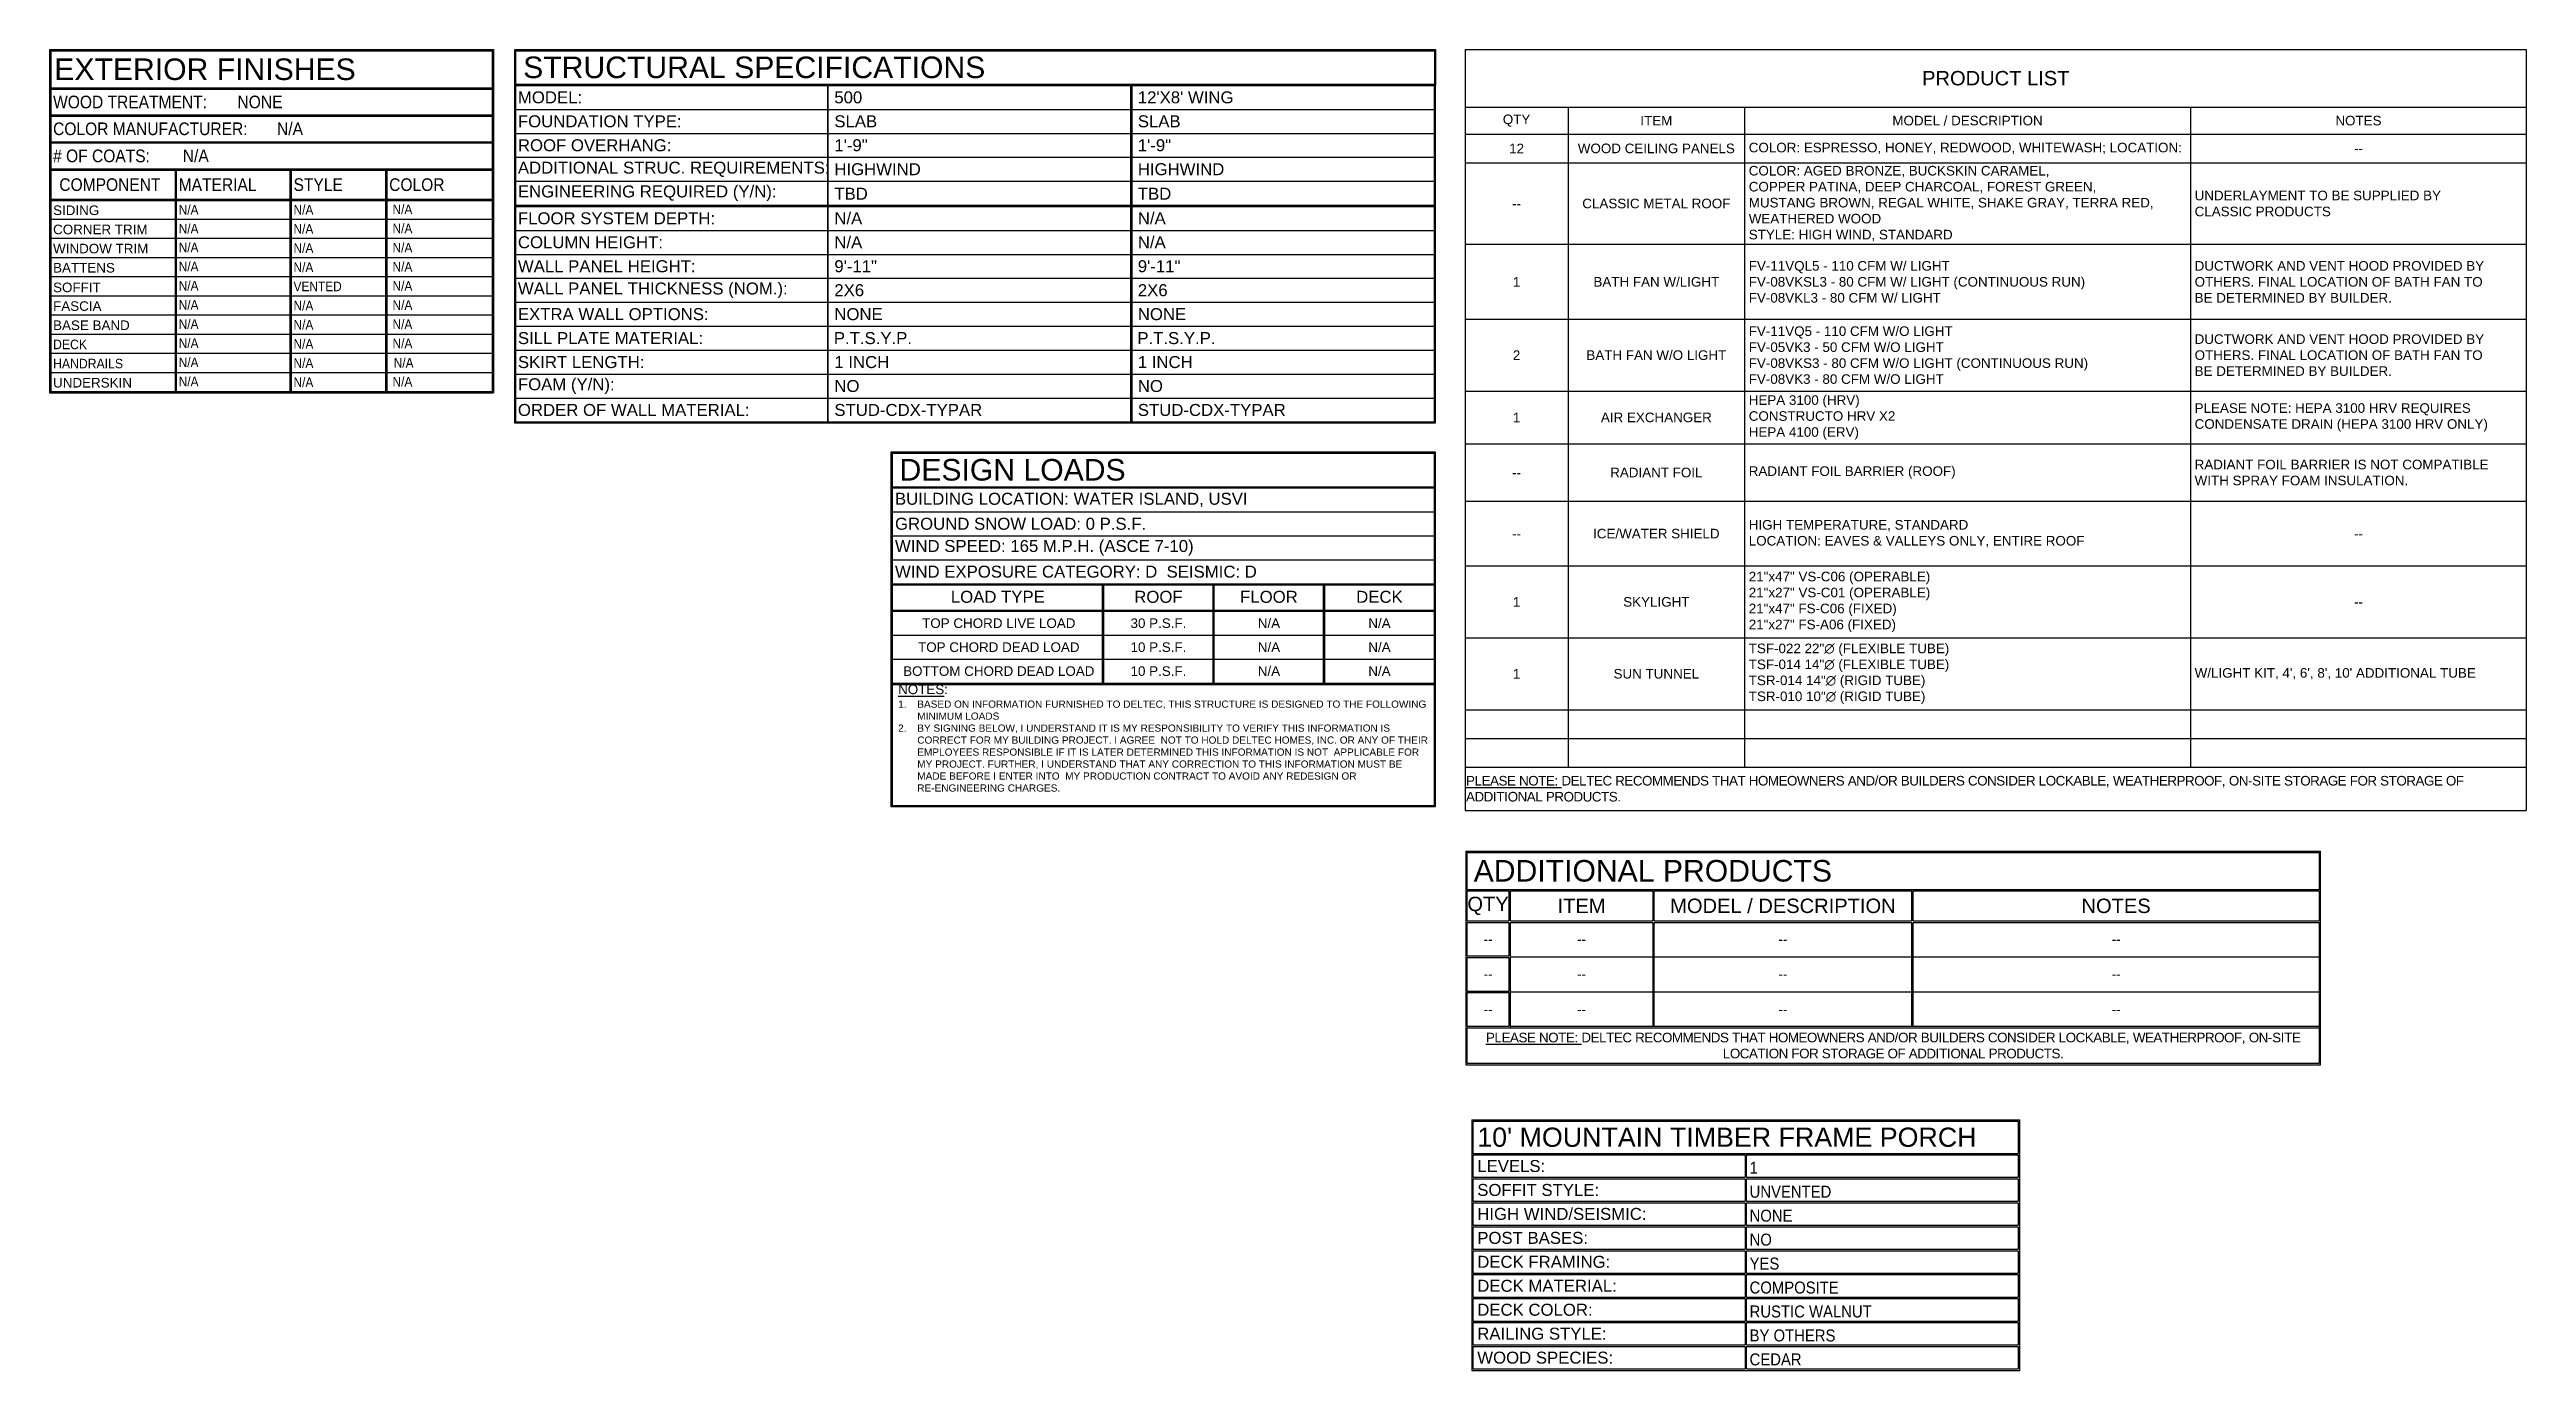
# Model space of a CAD drawing. Header units: inches. Extents: x -318 to 3012, y -921 to 1655.
# Drawn here: x 886 to 1920, y 446 to 997 of the extents above; entities that cross this region are included whole.
import ezdxf
from ezdxf.enums import TextEntityAlignment as Align

# ---------------------------------------------------------------- set-up
doc = ezdxf.new("R2010")
doc.units = ezdxf.units.IN
doc.header["$LTSCALE"] = 10
doc.header["$MEASUREMENT"] = 0
doc.layers.get('0').update_dxf_attribs({"linetype": 'CONTINUOUS'})
doc.layers.add('A-SCH', color=171, linetype='CONTINUOUS')
doc.styles.add('ROMANC', font='arial.ttf')
doc.styles.add('ROMAND', font='arial.ttf')
doc.styles.add('RomanS', font='arial.ttf')

# ---------------------------------------------------------------- blocks, each defined once
blk = doc.blocks.new('*U117')
at = {"layer": 'A-SCH'}
for p, q in [((130.4, -15), (130.4, -155.5)), ((130.6, -15), (130.6, -155.5))]:
    blk.add_line(p, q, dxfattribs=at)
for points in [[(0, 0), (384.1, 0), (384.1, -15)], [(0, -156), (0, 0), (0, 0)], [(0.2, -0.2), (383.8, -0.2), (383.8, -15)], [(0.2, -155.8), (0.2, -0.2), (0.2, -0.2)], [(0.5, -0.5), (383.6, -0.5), (383.6, -15)], [(0.5, -155.5), (0.5, -0.5), (0.5, -0.5)], [(0.5, -14.5), (383.6, -14.5)], [(0.5, -14.8), (383.6, -14.8)], [(0.5, -15), (383.6, -15)], [(0.5, -25), (130.4, -25)], [(0.5, -35), (130.4, -35)], [(0.5, -45), (130.4, -45)], [(0.5, -55), (130.4, -55)], [(0.5, -65), (130.4, -65)], [(0.5, -65), (130.4, -65)], [(0.5, -65.2), (130.4, -65.2)], [(0.5, -65.5), (130.4, -65.5)], [(0.5, -75.5), (130.4, -75.5)], [(0.5, -85.5), (130.4, -85.5)], [(0.5, -95.5), (130.4, -95.5)], [(0.5, -105.5), (130.4, -105.5)], [(0.5, -115.5), (130.4, -115.5)], [(0.5, -125.5), (130.4, -125.5)], [(0.5, -135.5), (130.4, -135.5)], [(0.5, -145.5), (130.4, -145.5)], [(130.6, -156), (0, -156)], [(130.6, -155.8), (0.2, -155.8)], [(130.6, -155.5), (0.5, -155.5)]]:
    blk.add_lwpolyline(points, dxfattribs=at)
at = {"layer": 'A-SCH', "attachment_point": 4}
for s, insert, char_height, width, style in [('STRUCTURAL SPECIFICATIONS', (3.5, -7.5), 9, 361.224, 'ROMANC'), ('MODEL: ', (1.3, -20), 5, 151.911, 'ROMAND'), ('FOUNDATION TYPE: ', (1.3, -30), 5, 151.911, 'ROMAND'), ('ROOF OVERHANG: ', (1.3, -40), 5, 151.911, 'ROMAND'), ('ADDITIONAL STRUC. REQUIREMENTS:', (1.3, -50), 5, 151.776, 'ROMAND'), ('ENGINEERING REQUIRED (Y/N): ', (1.3, -60), 5, 151.911, 'ROMAND'), ('FLOOR SYSTEM DEPTH: ', (1.3, -70.5), 5, 151.905, 'ROMAND'), ('COLUMN HEIGHT: ', (1.3, -80.5), 5, 151.905, 'ROMAND'), ('WALL PANEL HEIGHT: ', (1.3, -90.5), 5, 151.905, 'ROMAND'), ('WALL PANEL THICKNESS (NOM.): ', (1.3, -100.5), 5, 151.905, 'ROMAND'), ('EXTRA WALL OPTIONS: ', (1.3, -110.5), 5, 151.905, 'ROMAND'), ('SILL PLATE MATERIAL: ', (1.3, -120.5), 5, 151.905, 'ROMAND'), ('SKIRT LENGTH: ', (1.3, -130.5), 5, 151.905, 'ROMAND'), ('FOAM (Y/N): ', (1.3, -140.5), 5, 151.905, 'ROMAND'), ('ORDER OF WALL MATERIAL: ', (1.3, -150.5), 5, 151.905, 'ROMAND')]:
    blk.add_mtext(s, dxfattribs=dict(at, insert=insert, char_height=char_height, width=width, style=style))
blk = doc.blocks.new('*U108')
at = {"layer": 'A-SCH', "insert": (2.7, -5), "char_height": 5, "width": 103, "attachment_point": 4, "style": 'ROMAND'}
blk.add_mtext('500', dxfattribs=at)
blk = doc.blocks.new('*U50')
at = {"layer": 'A-SCH', "insert": (2.7, -5), "char_height": 5, "width": 103, "attachment_point": 4, "style": 'ROMAND'}
blk.add_mtext('SLAB', dxfattribs=at)
blk = doc.blocks.new('*U109')
at = {"layer": 'A-SCH', "insert": (2.7, -5), "char_height": 5, "width": 103, "attachment_point": 4, "style": 'ROMAND'}
blk.add_mtext('1\'-9"', dxfattribs=at)
blk = doc.blocks.new('*U110')
at = {"layer": 'A-SCH', "insert": (2.7, -5), "char_height": 5, "width": 103, "attachment_point": 4, "style": 'ROMAND'}
blk.add_mtext('HIGHWIND', dxfattribs=at)
blk = doc.blocks.new('*U111')
at = {"layer": 'A-SCH', "insert": (2.7, -5.2), "char_height": 5, "width": 103, "attachment_point": 4, "style": 'ROMAND'}
blk.add_mtext('TBD', dxfattribs=at)
blk = doc.blocks.new('*U34')
at = {"layer": 'A-SCH', "insert": (2.7, -5), "char_height": 5, "width": 103, "attachment_point": 4, "style": 'ROMAND'}
blk.add_mtext('N/A', dxfattribs=at)
blk = doc.blocks.new('*U53')
at = {"layer": 'A-SCH', "insert": (2.7, -5), "char_height": 5, "width": 103, "attachment_point": 4, "style": 'ROMAND'}
blk.add_mtext('N/A', dxfattribs=at)
blk = doc.blocks.new('*U112')
at = {"layer": 'A-SCH', "insert": (2.7, -5), "char_height": 5, "width": 103, "attachment_point": 4, "style": 'ROMAND'}
blk.add_mtext('9\'-11"', dxfattribs=at)
blk = doc.blocks.new('*U51')
at = {"layer": 'A-SCH', "insert": (2.7, -5), "char_height": 5, "width": 103, "attachment_point": 4, "style": 'ROMAND'}
blk.add_mtext('2X6', dxfattribs=at)
blk = doc.blocks.new('*U52')
at = {"layer": 'A-SCH', "insert": (2.7, -5), "char_height": 5, "width": 103, "attachment_point": 4, "style": 'ROMAND'}
blk.add_mtext('NONE', dxfattribs=at)
blk = doc.blocks.new('*U54')
at = {"layer": 'A-SCH', "insert": (2.5, -5), "char_height": 5, "width": 103.188, "attachment_point": 4, "style": 'ROMAND'}
blk.add_mtext('P.T.S.Y.P.', dxfattribs=at)
blk = doc.blocks.new('*U49')
at = {"layer": 'A-SCH', "insert": (2.7, -5), "char_height": 5, "width": 103, "attachment_point": 4, "style": 'ROMAND'}
blk.add_mtext('1 INCH', dxfattribs=at)
blk = doc.blocks.new('*U113')
at = {"layer": 'A-SCH', "insert": (2.7, -5), "char_height": 5, "width": 103, "attachment_point": 4, "style": 'ROMAND'}
blk.add_mtext('NO', dxfattribs=at)
blk = doc.blocks.new('*U114')
at = {"layer": 'A-SCH', "insert": (2.7, -5), "char_height": 5, "width": 103.007, "attachment_point": 4, "style": 'ROMAND'}
blk.add_mtext('STUD-CDX-TYPAR', dxfattribs=at)
blk = doc.blocks.new('*U55')
at = {"layer": 'A-SCH'}
blk.add_line((0, 0), (0, -140.5), dxfattribs=at)
for points in [[(126.3, 0), (126.3, -140.5), (0, -140.5)], [(126.6, 0), (126.6, -140.8), (0, -140.8)], [(126.8, 0), (126.8, -141), (0, -141)], [(0, 0), (126.3, 0)], [(0, -10), (126.3, -10)], [(0, -20), (126.3, -20)], [(0, -30), (126.3, -30)], [(0, -40), (126.3, -40)], [(0, -50), (126.3, -50)], [(0, -50), (126.3, -50)], [(0, -50), (126.3, -50)], [(0, -50.2), (126.3, -50.2)], [(0, -50.5), (126.3, -50.5)], [(0, -60.5), (126.3, -60.5)], [(0, -70.5), (126.3, -70.5)], [(0, -80.5), (126.3, -80.5)], [(0, -90.5), (126.3, -90.5)], [(0, -100.5), (126.3, -100.5)], [(0, -110.5), (126.3, -110.5)], [(0, -120.5), (126.3, -120.5)], [(0, -130.5), (126.3, -130.5)]]:
    blk.add_lwpolyline(points, dxfattribs=at)
blk = doc.blocks.new('STRUCTUAL SPECIFICATIONS')
for name, p in [('*U117', (0, 0)), ('*U55', (130.6, -15)), ('*U108', (130.6, -15)), ('*U55', (257.2, -15)), ('*U50', (130.6, -25)), ('*U50', (257.2, -25)), ('*U109', (130.6, -35)), ('*U109', (257.2, -35)), ('*U110', (130.6, -45)), ('*U110', (257.2, -45)), ('*U111', (130.6, -55)), ('*U111', (257.2, -55)), ('*U34', (130.6, -65.5)), ('*U34', (257.2, -65.5)), ('*U53', (130.6, -75.5)), ('*U53', (257.2, -75.5)), ('*U112', (130.6, -85.5)), ('*U112', (257.2, -85.5)), ('*U51', (130.6, -95.5)), ('*U51', (257.2, -95.5)), ('*U52', (130.6, -105.5)), ('*U52', (257.2, -105.5)), ('*U54', (130.6, -115.5)), ('*U54', (257.2, -115.5)), ('*U49', (130.6, -125.5)), ('*U49', (257.2, -125.5)), ('*U113', (130.6, -135.5)), ('*U113', (257.2, -135.5)), ('*U114', (130.6, -145.5)), ('*U114', (257.2, -145.5))]:
    blk.add_blockref(name, p)
at = {"layer": 'A-SCH', "insert": (259.9, -20), "char_height": 5, "width": 103, "attachment_point": 4, "style": 'ROMAND'}
blk.add_mtext("12'X8' WING", dxfattribs=at)
blk = doc.blocks.new('*U75')
at = {"layer": 'A-SCH'}
for points in [[(-0.5, 0.5), (226.5, 0.5), (226.5, -147.7), (-0.5, -147.7)], [(-0.2, 0.2), (226.2, 0.2), (226.2, -147.4), (-0.2, -147.4)], [(0, 0), (226, 0), (226, -147.2), (0, -147.2)]]:
    blk.add_lwpolyline(points, close=True, dxfattribs=at)
for points in [[(0, -14), (226, -14)], [(0, -14.2), (226, -14.2)], [(0, -14.5), (226, -14.5)], [(0, -24.5), (226, -24.5)], [(0, -34.5), (226, -34.5)], [(0, -44.5), (226, -44.5)], [(0, -54.5), (226, -54.5)], [(0, -54.8), (226, -54.8)], [(0, -55), (226, -55)], [(87.7, -96), (87.7, -55)], [(88, -96), (88, -55)], [(88.2, -96), (88.2, -55)], [(133.8, -96), (133.8, -55)], [(134, -96), (134, -55)], [(134.3, -96), (134.3, -55)], [(179.9, -96), (179.9, -55)], [(180.1, -96), (180.1, -55)], [(180.4, -96), (180.4, -55)], [(0, -65.5), (226, -65.5)], [(0, -65.8), (226, -65.8)], [(0, -66), (226, -66)], [(0, -76), (226, -76)], [(0, -76), (226, -76)], [(0, -86), (226, -86)], [(0, -96), (226, -96)], [(0, -96.2), (226, -96.2)], [(0, -96.5), (226, -96.5)]]:
    blk.add_lwpolyline(points, dxfattribs=at)
for s, insert, char_height, width, attachment_point, style in [('DESIGN LOADS', (3, -7), 9, 225.992, 4, 'ROMANC'), ('BUILDING LOCATION: WATER ISLAND, USVI', (1.1, -19.5), 5, 224, 4, 'ROMAND'), ('GROUND SNOW LOAD: 0 P.S.F.', (1.1, -29.5), 5, 224, 4, 'ROMAND'), ('WIND SPEED: 165 M.P.H. (ASCE 7-10)', (1.1, -39.5), 5, 224, 4, 'RomanS'), ('WIND EXPOSURE CATEGORY: D  SEISMIC: D', (1.1, -49.5), 5, 224, 4, 'RomanS'), ('LOAD TYPE', (44, -60), 5, 45.597, 5, 'ROMAND'), ('ROOF', (111, -60), 5, 45.597, 5, 'ROMAND'), ('FLOOR', (157.1, -60), 5, 45.597, 5, 'ROMAND'), ('DECK', (203.2, -60), 5, 45.597, 5, 'ROMAND'), ('TOP CHORD LIVE LOAD', (44.4, -71), 4, 86.634, 5, 'RomanS'), ('30 P.S.F.', (111, -71), 4, 45.597, 5, 'RomanS'), ('N/A', (157.1, -71), 4, 45.597, 5, 'RomanS'), ('N/A', (203.2, -71), 4, 45.597, 5, 'RomanS'), ('TOP CHORD DEAD LOAD', (44.4, -81), 4, 86.634, 5, 'RomanS'), ('10 P.S.F.', (111, -81), 4, 45.597, 5, 'RomanS'), ('N/A', (157.1, -81), 4, 45.597, 5, 'RomanS'), ('N/A', (203.2, -81), 4, 45.597, 5, 'RomanS'), ('BOTTOM CHORD DEAD LOAD', (44.4, -91), 4, 86.634, 5, 'RomanS'), ('10 P.S.F.', (111, -91), 4, 45.597, 5, 'RomanS'), ('N/A', (157.1, -91), 4, 45.597, 5, 'RomanS'), ('N/A', (203.2, -91), 4, 45.597, 5, 'RomanS'), ('\\pi-24,l24;{\\LNOTES}: \\P\\pi-8,l8,t8;{\\H0.75x;1.^IBASED ON INFORMATION FURNISHED TO DELTEC, THIS STRUCTURE IS DESIGNED TO THE FOLLOWING MINIMUM LOADS\\P2.^IBY SIGNING BELOW, I UNDERSTAND IT IS MY RESPONSIBILITY TO VERIFY THIS INFORMATION IS CORRECT FOR MY BUILDING PROJECT. I AGREE  NOT TO HOLD DELTEC HOMES, INC. OR ANY OF THEIR EMPLOYEES RESPONSIBLE IF IT IS LATER DETERMINED THIS INFORMATION IS NOT  APPLICABLE FOR MY PROJECT. FURTHER, I UNDERSTAND THAT ANY CORRECTION TO THIS INFORMATION MUST BE MADE BEFORE I ENTER INTO  MY PRODUCTION CONTRACT TO AVOID ANY REDESIGN OR RE-ENGINEERING CHARGES.}', (2.4, -96.6), 4, 222.667, 1, 'RomanS')]:
    blk.add_mtext(s, dxfattribs=dict(at, insert=insert, char_height=char_height, width=width, attachment_point=attachment_point, style=style))
blk = doc.blocks.new('*T63')
at = {"layer": 'A-SCH', "color": 0, "linetype": 'ByBlock', "lineweight": -2, "transparency": 16777216}
for p, q in [((0, 0), (442.6, 0)), ((0, 0), (0, -317.6)), ((442.6, 0), (442.6, -317.6)), ((0, -24), (442.6, -24)), ((42.9, -24), (42.9, -299.6)), ((116.5, -24), (116.5, -299.6)), ((302.5, -24), (302.5, -299.6)), ((0, -35.3), (442.6, -35.3)), ((0, -47.3), (442.6, -47.3)), ((0, -81.3), (442.6, -81.3)), ((0, -112.6), (442.6, -112.6)), ((0, -142.6), (442.6, -142.6)), ((0, -164.6), (442.6, -164.6)), ((0, -188.6), (442.6, -188.6)), ((0, -215.6), (442.6, -215.6)), ((0, -245.6), (442.6, -245.6)), ((0, -275.6), (442.6, -275.6)), ((0, -287.6), (442.6, -287.6)), ((0, -299.6), (442.6, -299.6)), ((0, -317.6), (442.6, -317.6))]:
    blk.add_line(p, q, dxfattribs=at)
at = {"layer": 'A-SCH', "color": 0, "transparency": 16777216}
for s, insert, char_height, width, attachment_point, style in [('PRODUCT LIST', (221.3, -12), 6, 442.136, 5, 'ROMAND'), ('QTY', (21.4, -29.7), 4, 42.367, 5, 'ROMAND'), ('ITEM', (79.7, -29.7), 4, 73.083, 5, 'ROMAND'), ('MODEL / DESCRIPTION', (209.5, -29.7), 4, 185.542, 5, 'ROMAND'), ('NOTES', (372.6, -29.7), 4, 139.644, 5, 'ROMAND'), ('12', (21.4, -41.3), 4, 42.367, 5, 'RomanS'), ('WOOD CEILING PANELS', (79.7, -41.3), 4, 73.083, 5, 'RomanS'), (' COLOR: ESPRESSO, HONEY, REDWOOD, WHITEWASH; LOCATION:', (116.7, -41.3), 4, 185.542, 4, 'RomanS'), (' COLOR: AGED BRONZE, BUCKSKIN CARAMEL, \\P COPPER PATINA, DEEP CHARCOAL, FOREST GREEN, \\P MUSTANG BROWN, REGAL WHITE, SHAKE GRAY, TERRA RED, \\P WEATHERED WOOD\\P STYLE: HIGH WIND, STANDARD', (116.7, -64.3), 4, 185.542, 4, 'RomanS'), ('--', (372.6, -41.3), 4, 139.644, 5, 'RomanS'), (' UNDERLAYMENT TO BE SUPPLIED BY \\P CLASSIC PRODUCTS', (302.7, -64.3), 4, 139.644, 4, 'RomanS'), ('--', (21.4, -64.3), 4, 42.367, 5, 'RomanS'), ('CLASSIC METAL ROOF', (79.7, -64.3), 4, 73.083, 5, 'RomanS'), (' FV-11VQL5 - 110 CFM W/ LIGHT\\P FV-08VKSL3 - 80 CFM W/ LIGHT (CONTINUOUS RUN) \\P FV-08VKL3 - 80 CFM W/ LIGHT ', (116.7, -97), 4, 185.542, 4, 'RomanS'), (' DUCTWORK AND VENT HOOD PROVIDED BY  \\P OTHERS. FINAL LOCATION OF BATH FAN TO\\P BE DETERMINED BY BUILDER.', (302.7, -97), 4, 139.644, 4, 'RomanS'), ('1', (21.4, -97), 4, 42.367, 5, 'RomanS'), ('BATH FAN W/LIGHT', (79.7, -97), 4, 73.083, 5, 'RomanS'), (' FV-11VQ5 - 110 CFM W/O LIGHT\\P FV-05VK3 - 50 CFM W/O LIGHT\\P FV-08VKS3 - 80 CFM W/O LIGHT (CONTINUOUS RUN) \\P FV-08VK3 - 80 CFM W/O LIGHT', (116.7, -127.6), 4, 185.542, 4, 'RomanS'), (' DUCTWORK AND VENT HOOD PROVIDED BY  \\P OTHERS. FINAL LOCATION OF BATH FAN TO\\P BE DETERMINED BY BUILDER.', (302.7, -127.6), 4, 139.644, 4, 'RomanS'), ('2', (21.4, -127.6), 4, 42.367, 5, 'RomanS'), ('BATH FAN W/O LIGHT', (79.7, -127.6), 4, 73.083, 5, 'RomanS'), (' HEPA 3100 (HRV)\\P CONSTRUCTO HRV X2\\P HEPA 4100 (ERV) ', (116.7, -153.6), 4, 185.542, 4, 'RomanS'), ('1', (21.4, -153.6), 4, 42.367, 5, 'RomanS'), ('AIR EXCHANGER', (79.7, -153.6), 4, 73.083, 5, 'RomanS'), (' PLEASE NOTE: HEPA 3100 HRV REQUIRES \\P CONDENSATE DRAIN (HEPA 3100 HRV ONLY)', (302.7, -153.6), 4, 139.644, 4, 'RomanS'), ('RADIANT FOIL', (79.7, -176.6), 4, 73.083, 5, 'RomanS'), (' RADIANT FOIL BARRIER (ROOF)', (116.7, -176.6), 4, 185.542, 4, 'RomanS'), (' RADIANT FOIL BARRIER IS NOT COMPATIBLE \\P WITH SPRAY FOAM INSULATION.', (302.7, -176.6), 4, 139.644, 4, 'RomanS'), ('--', (21.4, -176.6), 4, 42.367, 5, 'RomanS'), ('--', (21.4, -202.1), 4, 42.367, 5, 'RomanS'), ('ICE/WATER SHIELD\\P', (79.7, -202.1), 4, 73.083, 5, 'RomanS'), (' HIGH TEMPERATURE, STANDARD\\P LOCATION: EAVES & VALLEYS ONLY, ENTIRE ROOF ', (116.7, -202.1), 4, 185.542, 4, 'RomanS'), ('--', (372.6, -202.1), 4, 139.644, 5, 'RomanS'), (' 21"x47" VS-C06 (OPERABLE)  \\P 21"x27" VS-C01 (OPERABLE)\\P 21"x47" FS-C06 (FIXED)\\P 21"x27" FS-A06 (FIXED)', (116.7, -230.6), 4, 185.542, 4, 'RomanS'), ('1', (21.4, -230.6), 4, 42.367, 5, 'RomanS'), ('SKYLIGHT\\P', (79.7, -230.6), 4, 73.083, 5, 'RomanS'), ('--', (372.6, -230.6), 4, 139.644, 5, 'ROMAND'), (' TSF-022 22"∅ (FLEXIBLE TUBE)\\P TSF-014 14"∅ (FLEXIBLE TUBE)\\P TSR-014 14"∅ (RIGID TUBE)\\P TSR-010 10"∅ (RIGID TUBE)', (116.7, -260.6), 4, 185.542, 4, 'RomanS'), (" W/LIGHT KIT, 4', 6', 8', 10' ADDITIONAL TUBE\\P", (302.7, -260.6), 4, 139.644, 4, 'RomanS'), ('1', (21.4, -260.6), 4, 42.367, 5, 'RomanS'), ('SUN TUNNEL', (79.7, -260.6), 4, 73.083, 5, 'RomanS'), ('{\\T0.95;\\LPLEASE NOTE:\\l DELTEC RECOMMENDS THAT HOMEOWNERS AND/OR BUILDERS CONSIDER LOCKABLE, WEATHERPROOF, ON-SITE STORAGE FOR STORAGE OF ADDITIONAL PRODUCTS.}', (0.3, -308.6), 4, 442.136, 4, 'RomanS')]:
    blk.add_mtext(s, dxfattribs=dict(at, insert=insert, char_height=char_height, width=width, attachment_point=attachment_point, style=style))
blk = doc.blocks.new('*T76')
at = {"layer": 'A-SCH', "color": 0, "lineweight": -2, "transparency": 16777216}
for p, q in [((-0.3, 0.3), (356.3, 0.3)), ((-0.3, 0.3), (-0.3, -88.9)), ((356.3, -16), (356.3, 0.3)), ((0.3, -0.3), (355.7, -0.3)), ((0.3, -15.7), (0.3, -0.3)), ((355.7, -0.3), (355.7, -15.7)), ((0.3, -15.7), (355.7, -15.7)), ((0.3, -16.3), (17.7, -16.3)), ((0.3, -28.8), (0.3, -16.3)), ((17.7, -16.3), (17.7, -28.8)), ((18.3, -16.3), (77.7, -16.3)), ((18.3, -28.8), (18.3, -16.3)), ((77.7, -16.3), (77.7, -28.8)), ((78.3, -16.3), (185.7, -16.3)), ((78.3, -28.8), (78.3, -16.3)), ((185.7, -16.3), (185.7, -28.8)), ((186.3, -16.3), (355.7, -16.3)), ((186.3, -28.8), (186.3, -16.3)), ((355.7, -16.3), (355.7, -28.8)), ((356.3, -29.1), (356.3, -16)), ((0.3, -28.8), (17.7, -28.8)), ((0.3, -29.5), (17.7, -29.5)), ((0.3, -43.5), (0.3, -29.5)), ((17.7, -29.5), (17.7, -43.5)), ((18.3, -28.8), (77.7, -28.8)), ((18.3, -29.5), (77.7, -29.5)), ((18.3, -44.1), (18.3, -29.5)), ((77.7, -29.5), (77.7, -73.1)), ((78.3, -28.8), (185.7, -28.8)), ((78.3, -29.5), (185.7, -29.5)), ((78.3, -43.8), (78.3, -29.5)), ((185.7, -29.5), (185.7, -73.1)), ((186.3, -28.8), (355.7, -28.8)), ((186.3, -29.5), (355.7, -29.5)), ((186.3, -43.8), (186.3, -29.5)), ((355.7, -29.5), (355.7, -88.3)), ((356.3, -43.8), (356.3, -29.1)), ((0.3, -43.5), (17.7, -43.5)), ((0.3, -44.1), (17.7, -44.1)), ((0.3, -58.2), (0.3, -44.1)), ((17.7, -44.1), (17.7, -58.2)), ((18.3, -58.8), (18.3, -43.5)), ((78.3, -58.5), (78.3, -43.8)), ((186.3, -58.5), (186.3, -43.8)), ((356.3, -58.5), (356.3, -43.8)), ((0.3, -58.2), (17.7, -58.2)), ((0.3, -58.8), (17.7, -58.8)), ((0.3, -72.8), (0.3, -58.8)), ((17.7, -58.8), (17.7, -72.8)), ((18.3, -73.5), (18.3, -58.2)), ((78.3, -73.1), (78.3, -58.5)), ((186.3, -73.1), (186.3, -58.5)), ((356.3, -73.1), (356.3, -58.5)), ((0.3, -72.8), (17.7, -72.8)), ((0.3, -73.5), (18.3, -73.5)), ((0.3, -88.3), (0.3, -73.5)), ((17.7, -73.5), (78.3, -73.5)), ((18.3, -72.8), (77.7, -72.8)), ((77.7, -73.5), (186.3, -73.5)), ((78.3, -72.8), (185.7, -72.8)), ((185.7, -73.5), (355.7, -73.5)), ((186.3, -72.8), (355.7, -72.8)), ((356.3, -88.9), (356.3, -73.1)), ((-0.3, -88.9), (356.3, -88.9)), ((0.3, -88.3), (355.7, -88.3))]:
    blk.add_line(p, q, dxfattribs=at)
at = {"layer": 'A-SCH', "color": 0, "linetype": 'ByBlock', "lineweight": -2, "transparency": 16777216}
for p, q in [((18.3, -43.8), (77.7, -43.8)), ((78.3, -43.8), (185.7, -43.8)), ((186.3, -43.8), (355.7, -43.8)), ((18.3, -58.5), (77.7, -58.5)), ((78.3, -58.5), (185.7, -58.5)), ((186.3, -58.5), (355.7, -58.5))]:
    blk.add_line(p, q, dxfattribs=at)
at = {"layer": 'A-SCH', "color": 0, "transparency": 16777216}
for s, insert, char_height, width, attachment_point, style in [('ADDITIONAL PRODUCTS', (3, -8), 9, 350, 4, 'ROMANC'), ('QTY', (9, -22.6), 6, 14, 5, 'ROMAND'), ('ITEM', (48, -22.6), 6, 56, 5, 'ROMAND'), ('MODEL / DESCRIPTION', (132, -22.6), 6, 104, 5, 'ROMAND'), ('NOTES', (271, -22.6), 6, 166, 5, 'ROMAND'), ('--', (9, -36.5), 4, 14, 5, 'RomanS'), ('--', (48, -36.5), 4, 56, 5, 'RomanS'), ('--', (132, -36.5), 4, 104, 5, 'RomanS'), ('--', (271, -36.5), 4, 166, 5, 'RomanS'), ('--', (9, -51.1), 4, 14, 5, 'RomanS'), ('--', (48, -51.1), 4, 56, 5, 'RomanS'), ('--', (132, -51.1), 4, 104, 5, 'RomanS'), ('--', (271, -51.1), 4, 166, 5, 'RomanS'), ('--', (9, -65.8), 4, 14, 5, 'RomanS'), ('--', (48, -65.8), 4, 56, 5, 'RomanS'), ('--', (132, -65.8), 4, 104, 5, 'RomanS'), ('--', (271, -65.8), 4, 166, 5, 'RomanS'), ('{\\T0.95;\\LPLEASE NOTE:\\l DELTEC RECOMMENDS THAT HOMEOWNERS AND/OR BUILDERS CONSIDER LOCKABLE, WEATHERPROOF, ON-SITE LOCATION FOR STORAGE OF ADDITIONAL PRODUCTS.}', (178, -80.9), 4, 352, 5, 'RomanS')]:
    blk.add_mtext(s, dxfattribs=dict(at, insert=insert, char_height=char_height, width=width, attachment_point=attachment_point, style=style))
blk = doc.blocks.new('*U100')
at = {"layer": 'A-SCH'}
for p, q in [((0, 0), (185.2, 0)), ((0, 0), (0, -135.3)), ((0, 0), (0, -135.3)), ((0, 0), (185.2, 0)), ((0.2, -127), (0.2, -0.3)), ((0.2, -0.3), (0.2, -127)), ((96.5, -0.3), (0.2, -0.3)), ((0.5, -0.5), (0.5, -126.8)), ((0.5, -0.5), (184.7, -0.5)), ((0.8, -0.3), (184.9, -0.3)), ((184.7, -0.5), (184.7, -142.8)), ((184.9, -143), (184.9, -0.3)), ((184.9, -0.3), (184.9, -143)), ((184.9, -0.3), (184.9, -143)), ((185.2, 0), (185.2, -143.3)), ((0.5, -16), (184.7, -16)), ((96.5, -16.3), (0.5, -16.3)), ((0.5, -16.3), (184.7, -16.3)), ((0.5, -16.5), (184.7, -16.5)), ((0.5, -27.3), (184.7, -27.3)), ((96.5, -27.5), (0.5, -27.5)), ((0.5, -27.5), (184.7, -27.5)), ((0.5, -27.8), (184.7, -27.8)), ((0.5, -38.5), (184.7, -38.5)), ((96.5, -38.8), (0.5, -38.8)), ((0.5, -38.8), (184.7, -38.8)), ((0.5, -39), (184.7, -39)), ((0.5, -49.8), (184.7, -49.8)), ((96.5, -50), (0.5, -50)), ((0.5, -50), (184.7, -50)), ((0.5, -50.3), (184.7, -50.3)), ((52.4, -50.3), (52.4, -142.8)), ((52.6, -50.3), (52.6, -142.8)), ((52.9, -50.3), (52.9, -142.8)), ((100.3, -50.3), (100.3, -142.8)), ((100.6, -50.3), (100.6, -142.8)), ((100.8, -50.3), (100.8, -142.8)), ((140.2, -50.3), (140.2, -142.8)), ((140.5, -50.3), (140.5, -142.8)), ((140.7, -50.3), (140.7, -142.8)), ((0.5, -62.5), (52.4, -62.5)), ((0.5, -62.8), (52.4, -62.8)), ((0.5, -62.8), (52.4, -62.8)), ((0.5, -63), (52.4, -63)), ((0.5, -70.8), (52.4, -70.8)), ((52.9, -62.5), (100.3, -62.5)), ((52.9, -62.8), (100.3, -62.8)), ((52.9, -62.8), (100.3, -62.8)), ((52.9, -63), (100.3, -63)), ((52.9, -70.8), (100.3, -70.8)), ((100.8, -62.5), (140.2, -62.5)), ((100.8, -62.8), (140.2, -62.8)), ((100.8, -62.8), (140.2, -62.8)), ((100.8, -63), (140.2, -63)), ((100.8, -70.8), (140.2, -70.8)), ((140.7, -62.5), (184.7, -62.5)), ((140.7, -62.8), (184.9, -62.8)), ((140.7, -62.8), (184.7, -62.8)), ((140.7, -63), (184.7, -63)), ((140.7, -70.8), (184.9, -70.8)), ((0.5, -78.8), (52.4, -78.8)), ((52.9, -78.8), (100.3, -78.8)), ((100.8, -78.8), (140.2, -78.8)), ((140.7, -78.8), (184.9, -78.8)), ((0.5, -86.8), (52.4, -86.8)), ((0.5, -86.8), (52.4, -86.8)), ((52.9, -86.8), (100.3, -86.8)), ((52.9, -86.8), (100.3, -86.8)), ((100.8, -86.8), (140.2, -86.8)), ((100.8, -86.8), (140.2, -86.8)), ((140.7, -86.8), (184.9, -86.8)), ((140.7, -86.8), (184.9, -86.8)), ((0.5, -94.8), (52.4, -94.8)), ((0.5, -102.8), (52.4, -102.8)), ((0.5, -102.8), (52.4, -102.8)), ((52.9, -94.8), (100.3, -94.8)), ((52.9, -102.8), (100.3, -102.8)), ((52.9, -102.8), (100.3, -102.8)), ((100.8, -94.8), (140.2, -94.8)), ((100.8, -102.8), (140.2, -102.8)), ((100.8, -102.8), (140.2, -102.8)), ((140.7, -94.8), (184.9, -94.8)), ((140.7, -102.8), (184.9, -102.8)), ((140.7, -102.8), (184.9, -102.8)), ((0.5, -110.8), (52.4, -110.8)), ((52.9, -110.8), (100.3, -110.8)), ((100.8, -110.8), (140.2, -110.8)), ((140.7, -110.8), (184.9, -110.8)), ((0.5, -118.8), (52.4, -118.8)), ((52.9, -118.8), (100.3, -118.8)), ((100.8, -118.8), (140.2, -118.8)), ((140.7, -118.8), (184.9, -118.8)), ((0.5, -126.8), (52.4, -126.8)), ((52.9, -126.8), (100.3, -126.8)), ((100.8, -126.8), (140.2, -126.8)), ((140.7, -126.8), (184.9, -126.8)), ((0, -143.3), (185.2, -143.3)), ((0.2, -143), (184.9, -143)), ((0.5, -134.8), (52.4, -134.8)), ((0.5, -142.8), (184.7, -142.8)), ((52.9, -134.8), (100.3, -134.8)), ((100.8, -134.8), (165.6, -134.8)), ((140.7, -134.8), (184.9, -134.8))]:
    blk.add_line(p, q, dxfattribs=at)
for points in [[(0.2, -127), (0.2, -143)], [(0.5, -126.8), (0.5, -142.8)], [(0, -135.3), (0, -143.3)]]:
    blk.add_lwpolyline(points, dxfattribs=at)
at = {"layer": 'A-SCH', "style": 'ROMAND', "width": 0.88}
for s, p in [('WOOD TREATMENT:', (1.5, -21.9)), ('COLOR MANUFACTURER:', (1.5, -33.1)), ('# OF COATS:', (1.5, -44.4)), ('MATERIAL', (53.9, -56.4)), ('STYLE', (101.8, -56.4)), ('COLOR', (141.7, -56.4))]:
    blk.add_text(s, height=5.28, dxfattribs=at).set_placement(p, align=Align.MIDDLE_LEFT)
blk.add_text('COMPONENT', height=5.28, dxfattribs=at).set_placement((25.2, -56.4), align=Align.MIDDLE_CENTER)
at = {"layer": 'A-SCH', "style": 'ROMAND'}
for s, p in [('SIDING', (1.5, -69.1)), ('WINDOW TRIM', (1.5, -85.1)), ('CORNER TRIM', (1.5, -77.1)), ('BATTENS', (1.5, -93.1)), ('SOFFIT', (1.5, -101.3)), ('FASCIA', (1.5, -109.1)), ('BASE BAND', (1.5, -117.1)), ('UNDERSKIN', (1.5, -141.1))]:
    blk.add_text(s, height=4, dxfattribs=at).set_placement(p)
at = {"layer": 'A-SCH', "style": 'ROMAND', "width": 0.9125}
for s, p in [('DECK', (1.5, -125.1)), ('HANDRAILS', (1.5, -133.1))]:
    blk.add_text(s, height=4, dxfattribs=at).set_placement(p)
at = {"layer": 'A-SCH', "insert": (2, -8.3), "char_height": 9, "width": 269.039, "attachment_point": 4, "style": 'ROMANC'}
blk.add_mtext('EXTERIOR FINISHES', dxfattribs=at)
at = {"layer": 'A-SCH', "style": 'RomanS', "width": 0.8875, "flags": 4}
for tag, p, height in [('FRAMEGUARD', (78.4, -24.5), 5.25), ('COLOR_MANUFACTURER', (94.8, -35.7), 5.25), ('COATS', (55.6, -47), 5.25), ('SidingMaterial', (53.9, -68.9), 4), ('SidingStyle', (101.8, -68.9), 4), ('SidingColor', (143.1, -68.7), 4), ('WindowTrimMaterial', (53.9, -84.6), 4), ('CornerTrimMaterial', (53.9, -76.8), 4), ('WindowTrimStyle', (101.8, -84.9), 4), ('CornerTrimStyle', (101.8, -76.9), 4), ('WindowTrimColor', (143.1, -84.7), 4), ('CornerTrimColor', (143.1, -76.7), 4), ('BattensMaterial', (53.9, -92.6), 4), ('BattensStyle', (101.8, -92.9), 4), ('BattensColor', (143.1, -92.7), 4), ('SoffitMaterial', (53.9, -100.6), 4), ('SoffitStyle', (101.8, -100.9), 4), ('SoffitColor', (143.1, -100.7), 4), ('FasciaMaterial', (53.9, -108.6), 4), ('BaseBandMaterial', (53.9, -116.6), 4), ('FasciaStyle', (101.8, -108.9), 4), ('BaseBandStyle', (101.8, -116.9), 4), ('FasciaColor', (143.1, -108.7), 4), ('BaseBandColor', (143.1, -116.7), 4), ('DeckMaterial', (53.9, -124.6), 4), ('DeckStyle', (101.8, -124.9), 4), ('DeckColor', (143.1, -124.7), 4), ('HandrailMaterial', (53.9, -132.6), 4), ('HandrailStyle', (101.8, -132.9), 4), ('HandrailColor', (143.6, -132.8), 4), ('UnderskinMaterial', (53.9, -140.6), 4), ('UnderskinStyle', (101.8, -140.9), 4), ('UnderskinColor', (143.1, -140.7), 4)]:
    blk.add_attdef(tag, p, '', height=height, dxfattribs=at)
blk = doc.blocks.new('*T105')
at = {"color": 0, "linetype": 'ByBlock', "lineweight": -2, "transparency": 16777216}
for p, q in [((-0.3125, 0.3125), (228.3125, 0.3125)), ((-0.3125, 0.3125), (-0.3125, -104.3125)), ((228.3125, -14), (228.3125, 0.3125)), ((0.3125, -0.3125), (227.6875, -0.3125)), ((0.3125, -13.6875), (0.3125, -0.3125)), ((227.6875, -0.3125), (227.6875, -13.6875)), ((0.3125, -13.6875), (227.6875, -13.6875)), ((0.3125, -14.3125), (113.6875, -14.3125)), ((0.3125, -23.6875), (0.3125, -14.3125)), ((113.6875, -14.3125), (113.6875, -23.6875)), ((114.3125, -14.3125), (227.6875, -14.3125)), ((114.3125, -23.6875), (114.3125, -14.3125)), ((227.6875, -14.3125), (227.6875, -23.6875)), ((228.3125, -24), (228.3125, -14)), ((0.3125, -23.6875), (113.6875, -23.6875)), ((0.3125, -24.3125), (113.6875, -24.3125)), ((0.3125, -33.6875), (0.3125, -24.3125)), ((113.6875, -24.3125), (113.6875, -33.6875)), ((114.3125, -23.6875), (227.6875, -23.6875)), ((114.3125, -24.3125), (227.6875, -24.3125)), ((114.3125, -33.6875), (114.3125, -24.3125)), ((227.6875, -24.3125), (227.6875, -33.6875)), ((228.3125, -34), (228.3125, -24)), ((0.3125, -33.6875), (113.6875, -33.6875)), ((0.3125, -34.3125), (113.6875, -34.3125)), ((0.3125, -43.6875), (0.3125, -34.3125)), ((113.6875, -34.3125), (113.6875, -43.6875)), ((114.3125, -33.6875), (227.6875, -33.6875)), ((114.3125, -34.3125), (227.6875, -34.3125)), ((114.3125, -43.6875), (114.3125, -34.3125)), ((227.6875, -34.3125), (227.6875, -43.6875)), ((228.3125, -44), (228.3125, -34)), ((0.3125, -43.6875), (113.6875, -43.6875)), ((0.3125, -44.3125), (113.6875, -44.3125)), ((0.3125, -53.6875), (0.3125, -44.3125)), ((113.6875, -44.3125), (113.6875, -53.6875)), ((114.3125, -43.6875), (227.6875, -43.6875)), ((114.3125, -44.3125), (227.6875, -44.3125)), ((114.3125, -53.6875), (114.3125, -44.3125)), ((227.6875, -44.3125), (227.6875, -53.6875)), ((228.3125, -54), (228.3125, -44)), ((0.3125, -53.6875), (113.6875, -53.6875)), ((0.3125, -54.3125), (113.6875, -54.3125)), ((0.3125, -63.6875), (0.3125, -54.3125)), ((113.6875, -54.3125), (113.6875, -63.6875)), ((114.3125, -53.6875), (227.6875, -53.6875)), ((114.3125, -54.3125), (227.6875, -54.3125)), ((114.3125, -63.6875), (114.3125, -54.3125)), ((227.6875, -54.3125), (227.6875, -63.6875)), ((228.3125, -64), (228.3125, -54)), ((0.3125, -63.6875), (113.6875, -63.6875)), ((0.3125, -64.3125), (113.6875, -64.3125)), ((0.3125, -73.6875), (0.3125, -64.3125)), ((113.6875, -64.3125), (113.6875, -73.6875)), ((114.3125, -63.6875), (227.6875, -63.6875)), ((114.3125, -64.3125), (227.6875, -64.3125)), ((114.3125, -73.6875), (114.3125, -64.3125)), ((227.6875, -64.3125), (227.6875, -73.6875)), ((228.3125, -74), (228.3125, -64)), ((0.3125, -73.6875), (113.6875, -73.6875)), ((0.3125, -74.3125), (113.6875, -74.3125)), ((0.3125, -83.6875), (0.3125, -74.3125)), ((113.6875, -74.3125), (113.6875, -83.6875)), ((114.3125, -73.6875), (227.6875, -73.6875)), ((114.3125, -74.3125), (227.6875, -74.3125)), ((114.3125, -83.6875), (114.3125, -74.3125)), ((227.6875, -74.3125), (227.6875, -83.6875)), ((228.3125, -84), (228.3125, -74)), ((0.3125, -83.6875), (113.6875, -83.6875)), ((0.3125, -84.3125), (113.6875, -84.3125)), ((0.3125, -93.6875), (0.3125, -84.3125)), ((113.6875, -84.3125), (113.6875, -93.6875)), ((114.3125, -83.6875), (227.6875, -83.6875)), ((114.3125, -84.3125), (227.6875, -84.3125)), ((114.3125, -93.6875), (114.3125, -84.3125)), ((227.6875, -84.3125), (227.6875, -93.6875)), ((228.3125, -94), (228.3125, -84)), ((0.3125, -93.6875), (113.6875, -93.6875)), ((0.3125, -94.3125), (113.6875, -94.3125)), ((0.3125, -103.6875), (0.3125, -94.3125)), ((113.6875, -94.3125), (113.6875, -103.6875)), ((114.3125, -93.6875), (227.6875, -93.6875)), ((114.3125, -94.3125), (227.6875, -94.3125)), ((114.3125, -103.6875), (114.3125, -94.3125)), ((227.6875, -94.3125), (227.6875, -103.6875)), ((228.3125, -104.3125), (228.3125, -94)), ((-0.3125, -104.3125), (228.3125, -104.3125)), ((0.3125, -103.6875), (113.6875, -103.6875)), ((114.3125, -103.6875), (227.6875, -103.6875))]:
    blk.add_line(p, q, dxfattribs=at)
at = {"transparency": 16777216, "attachment_point": 4}
for s, insert, char_height, width, style in [("10' MOUNTAIN TIMBER FRAME PORCH", (2, -7), 8, 224, 'ROMANC'), ('LEVELS:', (2, -19), 5, 110, 'ROMAND'), ('SOFFIT STYLE:', (2, -29), 5, 110, 'ROMAND'), ('HIGH WIND/SEISMIC:', (2, -39), 5, 110, 'ROMAND'), ('POST BASES:', (2, -49), 5, 110, 'ROMAND'), ('DECK FRAMING:', (2, -59), 5, 110, 'ROMAND'), ('DECK MATERIAL:', (2, -69), 5, 110, 'ROMAND'), ('DECK COLOR:', (2, -79), 5, 110, 'ROMAND'), ('RAILING STYLE:', (2, -89), 5, 110, 'ROMAND'), ('WOOD SPECIES:', (2, -99), 5, 110, 'ROMAND')]:
    blk.add_mtext(s, dxfattribs=dict(at, insert=insert, char_height=char_height, width=width, style=style))
blk = doc.blocks.new('PorchSpecs2016')
blk.add_blockref('*T105', (-228.2, -14.4))
at = {"style": 'RomanS', "width": 0.8875, "flags": 4}
for tag, p in [('LEVELS', (-112.6, -36.6)), ('SOFFIT', (-112.6, -46.6)), ('HWIND_SEISMIC', (-112.6, -56.6)), ('POST_BASES', (-112.6, -66.6)), ('DECK_FRAMING', (-112.6, -76.6)), ('DECK_MATERIAL', (-112.6, -86.6)), ('DECK_COLOR', (-112.6, -96.6)), ('RAILING_STYLE', (-112.6, -106.6)), ('WOOD_SPECIES', (-112.6, -116.6))]:
    blk.add_attdef(tag, p, '', height=5, dxfattribs=at)

msp = doc.modelspace()

# ---------------------------------------------------------------- block references
ref = msp.add_blockref('*U100', (886.4, 997.2))
ref.add_attrib('SidingMaterial', 'N/A', (940.3, 928.3), dxfattribs={"layer": 'A-SCH', "height": 4, "style": 'RomanS', "width": 0.8875})
ref.add_attrib('SidingStyle', 'N/A', (988.2, 928.3), dxfattribs={"layer": 'A-SCH', "height": 4, "style": 'RomanS', "width": 0.8875})
ref.add_attrib('SidingColor', 'N/A', (1029.5, 928.5), dxfattribs={"layer": 'A-SCH', "height": 4, "style": 'RomanS', "width": 0.8875})
ref.add_attrib('CornerTrimMaterial', 'N/A', (940.3, 920.4), dxfattribs={"layer": 'A-SCH', "height": 4, "style": 'RomanS', "width": 0.8875})
ref.add_attrib('WindowTrimMaterial', 'N/A', (940.3, 912.6), dxfattribs={"layer": 'A-SCH', "height": 4, "style": 'RomanS', "width": 0.8875})
ref.add_attrib('BattensMaterial', 'N/A', (940.3, 904.6), dxfattribs={"layer": 'A-SCH', "height": 4, "style": 'RomanS', "width": 0.8875})
ref.add_attrib('CornerTrimStyle', 'N/A', (988.2, 920.3), dxfattribs={"layer": 'A-SCH', "height": 4, "style": 'RomanS', "width": 0.8875})
ref.add_attrib('CornerTrimColor', 'N/A', (1029.5, 920.5), dxfattribs={"layer": 'A-SCH', "height": 4, "style": 'RomanS', "width": 0.8875})
ref.add_attrib('WindowTrimStyle', 'N/A', (988.2, 912.3), dxfattribs={"layer": 'A-SCH', "height": 4, "style": 'RomanS', "width": 0.8875})
ref.add_attrib('WindowTrimColor', 'N/A', (1029.5, 912.5), dxfattribs={"layer": 'A-SCH', "height": 4, "style": 'RomanS', "width": 0.8875})
ref.add_attrib('BattensStyle', 'N/A', (988.2, 904.3), dxfattribs={"layer": 'A-SCH', "height": 4, "style": 'RomanS', "width": 0.8875})
ref.add_attrib('BattensColor', 'N/A', (1029.5, 904.5), dxfattribs={"layer": 'A-SCH', "height": 4, "style": 'RomanS', "width": 0.8875})
ref.add_attrib('SoffitMaterial', 'N/A', (940.3, 896.6), dxfattribs={"layer": 'A-SCH', "height": 4, "style": 'RomanS', "width": 0.8875})
ref.add_attrib('SoffitStyle', 'VENTED', (988.2, 896.3), dxfattribs={"layer": 'A-SCH', "height": 4, "style": 'RomanS', "width": 0.8875})
ref.add_attrib('SoffitColor', 'N/A', (1029.5, 896.5), dxfattribs={"layer": 'A-SCH', "height": 4, "style": 'RomanS', "width": 0.8875})
ref.add_attrib('FasciaMaterial', 'N/A', (940.3, 888.6), dxfattribs={"layer": 'A-SCH', "height": 4, "style": 'RomanS', "width": 0.8875})
ref.add_attrib('FasciaStyle', 'N/A', (988.2, 888.3), dxfattribs={"layer": 'A-SCH', "height": 4, "style": 'RomanS', "width": 0.8875})
ref.add_attrib('FasciaColor', 'N/A', (1029.5, 888.5), dxfattribs={"layer": 'A-SCH', "height": 4, "style": 'RomanS', "width": 0.8875})
ref.add_attrib('BaseBandMaterial', 'N/A', (940.3, 880.6), dxfattribs={"layer": 'A-SCH', "height": 4, "style": 'RomanS', "width": 0.8875})
ref.add_attrib('BaseBandStyle', 'N/A', (988.2, 880.3), dxfattribs={"layer": 'A-SCH', "height": 4, "style": 'RomanS', "width": 0.8875})
ref.add_attrib('BaseBandColor', 'N/A', (1029.5, 880.5), dxfattribs={"layer": 'A-SCH', "height": 4, "style": 'RomanS', "width": 0.8875})
ref.add_attrib('DeckMaterial', 'N/A', (940.3, 872.6), dxfattribs={"layer": 'A-SCH', "height": 4, "style": 'RomanS', "width": 0.8875})
ref.add_attrib('DeckStyle', 'N/A', (988.2, 872.3), dxfattribs={"layer": 'A-SCH', "height": 4, "style": 'RomanS', "width": 0.8875})
ref.add_attrib('DeckColor', 'N/A', (1029.5, 872.5), dxfattribs={"layer": 'A-SCH', "height": 4, "style": 'RomanS', "width": 0.8875})
ref.add_attrib('UnderskinMaterial', 'N/A', (940.3, 856.6), dxfattribs={"layer": 'A-SCH', "height": 4, "style": 'RomanS', "width": 0.8875})
ref.add_attrib('UnderskinStyle', 'N/A', (988.2, 856.3), dxfattribs={"layer": 'A-SCH', "height": 4, "style": 'RomanS', "width": 0.8875})
ref.add_attrib('UnderskinColor', 'N/A', (1029.5, 856.5), dxfattribs={"layer": 'A-SCH', "height": 4, "style": 'RomanS', "width": 0.8875})
ref.add_attrib('FRAMEGUARD', 'NONE', (964.8, 972.7), dxfattribs={"layer": 'A-SCH', "height": 5.25, "style": 'RomanS', "width": 0.8875})
ref.add_attrib('COLOR_MANUFACTURER', 'N/A', (981.3, 961.5), dxfattribs={"layer": 'A-SCH', "height": 5.25, "style": 'RomanS', "width": 0.8875})
ref.add_attrib('COATS', 'N/A', (942, 950.2), dxfattribs={"layer": 'A-SCH', "height": 5.25, "style": 'RomanS', "width": 0.8875})
ref.add_attrib('HandrailMaterial', 'N/A', (940.3, 864.6), dxfattribs={"layer": 'A-SCH', "height": 4, "style": 'RomanS', "width": 0.8875})
ref.add_attrib('HandrailStyle', 'N/A', (988.2, 864.3), dxfattribs={"layer": 'A-SCH', "height": 4, "style": 'RomanS', "width": 0.8875})
ref.add_attrib('HandrailColor', 'N/A', (1030, 864.4), dxfattribs={"layer": 'A-SCH', "height": 4, "style": 'RomanS', "width": 0.8875})
for name, p in [('STRUCTUAL SPECIFICATIONS', (1080.5, 997.2)), ('*T63', (1477, 997.2)), ('*T76', (1477.5, 662.3))]:
    msp.add_blockref(name, p)
at = {"layer": 'A-SCH'}
msp.add_blockref('*U75', (1238, 828.7), dxfattribs=at)
ref = msp.add_blockref('PorchSpecs2016', (1708.2, 564.5), dxfattribs=at)
ref.add_attrib('LEVELS', '1', (1595.6, 527.9), dxfattribs={"layer": '0', "height": 5, "style": 'RomanS', "width": 0.8875})
ref.add_attrib('SOFFIT', 'UNVENTED', (1595.6, 517.9), dxfattribs={"layer": '0', "height": 5, "style": 'RomanS', "width": 0.8875})
ref.add_attrib('HWIND_SEISMIC', 'NONE', (1595.6, 507.9), dxfattribs={"layer": '0', "height": 5, "style": 'RomanS', "width": 0.8875})
ref.add_attrib('POST_BASES', 'NO', (1595.6, 497.9), dxfattribs={"layer": '0', "height": 5, "style": 'RomanS', "width": 0.8875})
ref.add_attrib('DECK_FRAMING', 'YES', (1595.6, 487.9), dxfattribs={"layer": '0', "height": 5, "style": 'RomanS', "width": 0.8875})
ref.add_attrib('DECK_MATERIAL', 'COMPOSITE', (1595.6, 477.9), dxfattribs={"layer": '0', "height": 5, "style": 'RomanS', "width": 0.8875})
ref.add_attrib('DECK_COLOR', 'RUSTIC WALNUT', (1595.6, 467.9), dxfattribs={"layer": '0', "height": 5, "style": 'RomanS', "width": 0.8875})
ref.add_attrib('RAILING_STYLE', 'BY OTHERS', (1595.6, 457.9), dxfattribs={"layer": '0', "height": 5, "style": 'RomanS', "width": 0.8875})
ref.add_attrib('WOOD_SPECIES', 'CEDAR', (1595.6, 447.9), dxfattribs={"layer": '0', "height": 5, "style": 'RomanS', "width": 0.8875})

doc.saveas('drawing.dxf')
